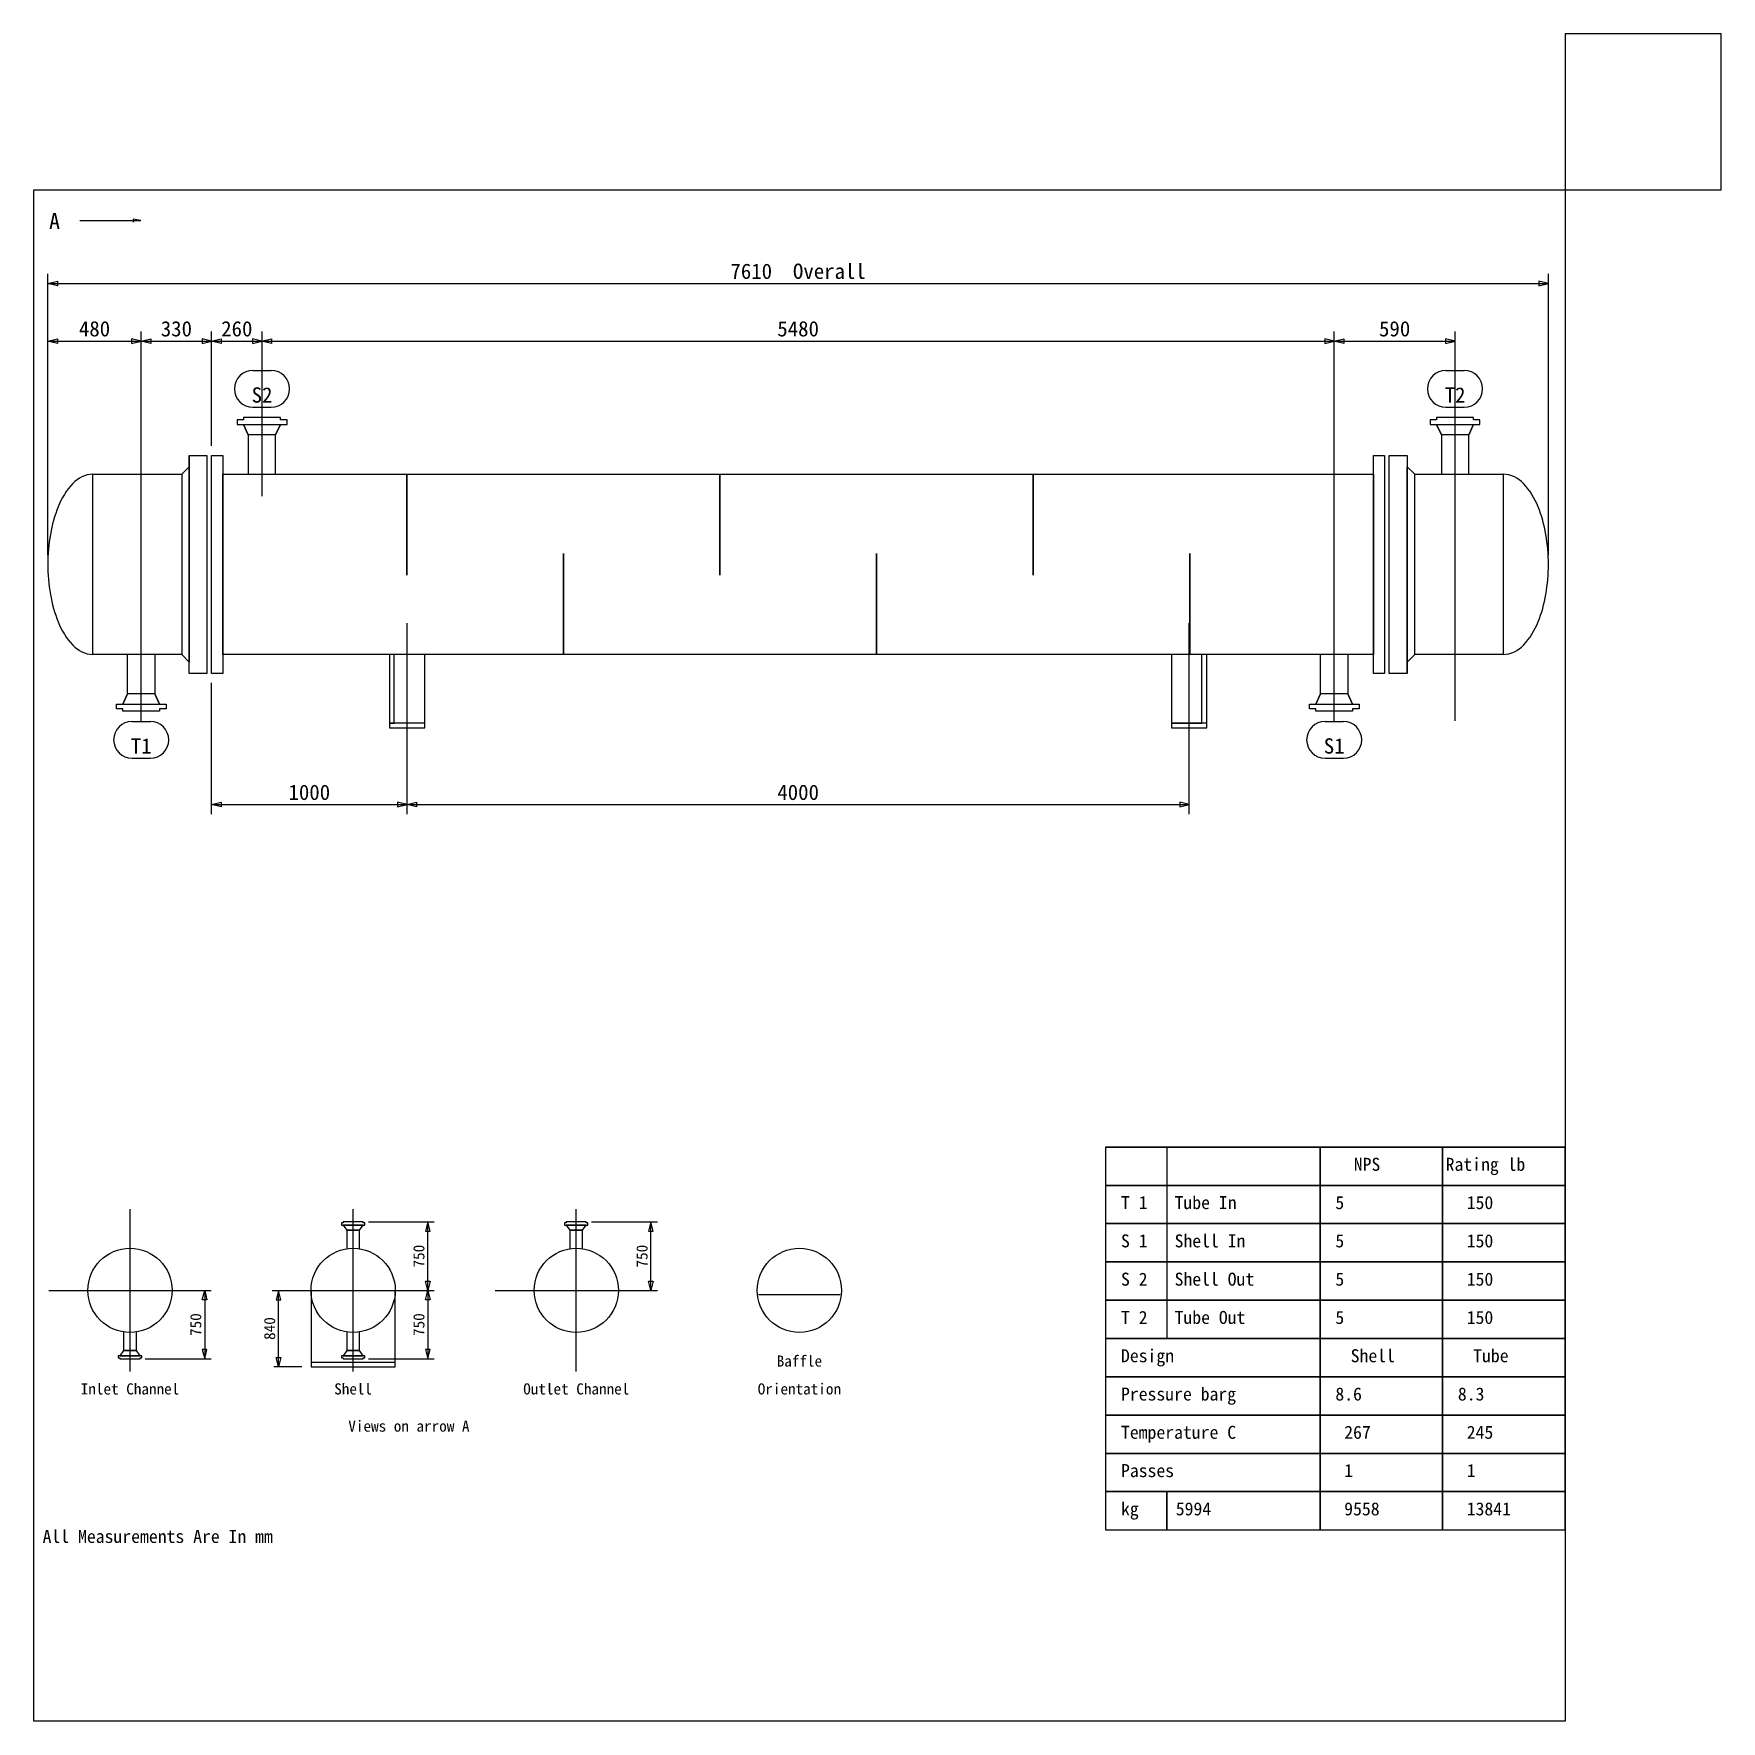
# Model space of a CAD drawing. Header units: millimetres. Extents: x -3006 to 2296, y -71 to 9552.
# Drawn here: x 235 to 1316, y 6411 to 7492 of the extents above; entities that cross this region are included whole.
import ezdxf
from ezdxf.enums import TextEntityAlignment as Align

# ---------------------------------------------------------------- set-up
doc = ezdxf.new("R2010")
doc.units = ezdxf.units.MM
for name, color, linetype in [('1', 7, 'Continuous'), ('11', 7, 'Continuous'), ('12', 7, 'Continuous'), ('2', 7, 'Continuous'), ('7', 7, 'Continuous'), ('8', 7, 'Continuous')]:
    doc.layers.add(name, color=color, linetype=linetype)

msp = doc.modelspace()

# ---------------------------------------------------------------- texts
at = {"layer": '1'}
msp.add_text('A', height=10.294, dxfattribs=at).set_placement((244.977, 7376.785), align=Align.TOP_LEFT)
for s, height, p in [('7610  Overall', 9.80392, (724.555, 7331.645)), ('480', 9.8039, (274.081, 7294.83)), ('330', 9.8039, (326.49, 7294.83)), ('260', 9.8039, (365.178, 7294.83)), ('5480', 9.8039, (724.555, 7294.83)), ('590', 9.8039, (1106.456, 7294.83)), ('S2', 9.8039, (381.343, 7252.428)), ('T2', 9.8039, (1145.144, 7252.428)), ('T1', 9.8039, (303.966, 7027.705)), ('S1', 9.8039, (1067.767, 7027.705)), ('1000', 9.8039, (411.604, 6998.056)), ('4000', 9.8039, (724.555, 6998.056))]:
    msp.add_text(s, height=height, dxfattribs=at).set_placement(p, align=Align.BOTTOM_CENTER)
for s, p in [('750', (487.435, 6708.928)), ('750', (630.292, 6708.928)), ('750', (344.578, 6665.089)), ('840', (391.875, 6662.576)), ('750', (487.435, 6665.089))]:
    msp.add_text(s, height=7.1312, rotation=90, dxfattribs=at).set_placement(p, align=Align.BOTTOM_CENTER)
for s, height, p in [('Baffle', 7.1312, (725.37, 6645.342)), ('Inlet Channel', 7.13117, (296.798, 6627.485)), ('Shell', 7.1312, (439.655, 6627.485)), ('Outlet Channel', 7.13117, (582.512, 6627.485)), ('Orientation', 7.13117, (725.37, 6627.485)), ('Views on arrow A', 7.13117, (475.37, 6603.676))]:
    msp.add_text(s, height=height, dxfattribs=at).set_placement(p, align=Align.TOP_CENTER)
at = {"layer": '12'}
for s, height, p in [('NPS', 8.3333, (1080.272, 6771.883)), ('Rating lb', 8.3333, (1139.095, 6771.883)), ('T 1', 8.3333, (931.252, 6747.373)), ('Tube In', 8.3333, (965.566, 6747.373)), ('5', 8.333, (1068.507, 6747.373)), (' 150', 8.3333, (1146.938, 6747.373)), ('S 1', 8.3333, (931.252, 6722.863)), ('Shell In', 8.3333, (965.566, 6722.863)), ('5', 8.333, (1068.507, 6722.863)), (' 150', 8.3333, (1146.938, 6722.863)), ('S 2', 8.3333, (931.252, 6698.353)), ('Shell Out', 8.3333, (965.566, 6698.353)), ('5', 8.333, (1068.507, 6698.353)), (' 150', 8.3333, (1146.938, 6698.353)), ('T 2', 8.3333, (931.252, 6673.844)), ('Tube Out', 8.3333, (965.566, 6673.844)), ('5', 8.333, (1068.507, 6673.844)), (' 150', 8.3333, (1146.938, 6673.844)), ('Design', 8.3333, (931.252, 6649.334)), ('Shell', 8.3333, (1078.311, 6649.334)), ('Tube', 8.3333, (1156.742, 6649.334)), ('Pressure barg', 8.33333, (931.252, 6624.824)), ('8.6', 8.3333, (1068.507, 6624.824)), ('8.3', 8.3333, (1146.938, 6624.824)), ('Temperature C', 8.33333, (931.252, 6600.314)), (' 267', 8.3333, (1068.507, 6600.314)), (' 245', 8.3333, (1146.938, 6600.314)), ('Passes', 8.3333, (931.252, 6575.804)), (' 1', 8.3333, (1068.507, 6575.804)), (' 1', 8.3333, (1146.938, 6575.804)), ('kg', 8.3333, (931.252, 6551.295)), (' 5994', 8.3333, (960.664, 6551.295)), (' 9558', 8.3333, (1068.507, 6551.295)), (' 13841', 8.3333, (1146.938, 6551.295)), (' All Measurements Are In mm', 8.33333, (235.173, 6533.647))]:
    msp.add_text(s, height=height, dxfattribs=at).set_placement(p, align=Align.TOP_LEFT)

# ---------------------------------------------------------------- linework, layer by layer
at = {"color": 1}
msp.add_lwpolyline([(1215.566, 7391.541), (1315.566, 7391.541), (1315.566, 7491.541), (1215.566, 7491.541)], close=True, dxfattribs=at)
at = {"layer": '1'}
for p, q in [((264.585, 7371.883), (303.801, 7371.883)), ((244.195, 7157.958), (244.195, 7337.772)), ((1204.915, 7157.958), (1204.915, 7337.772)), ((303.966, 7051.724), (303.966, 7300.957)), ((349.014, 7227.754), (349.014, 7300.957)), ((381.343, 7195.55), (381.343, 7300.957)), ((1067.767, 7051.724), (1067.767, 7300.957)), ((1145.144, 7051.724), (1145.144, 7300.957)), ((375.46, 7275.957), (387.225, 7275.957)), ((1139.261, 7275.957), (1151.026, 7275.957)), ((375.46, 7252.428), (387.225, 7252.428)), ((1139.261, 7252.428), (1151.026, 7252.428)), ((474.194, 6991.928), (474.194, 7114.239)), ((974.916, 6991.928), (974.916, 7114.239)), ((349.014, 6991.928), (349.014, 7075.908)), ((298.084, 7051.234), (309.849, 7051.234)), ((1061.885, 7051.234), (1073.65, 7051.234)), ((298.084, 7027.705), (309.849, 7027.705)), ((1061.885, 7027.705), (1073.65, 7027.705)), ((296.798, 6635.062), (296.798, 6738.955)), ((439.655, 6635.062), (439.655, 6738.955)), ((449.46, 6730.848), (491.602, 6730.848)), ((582.512, 6635.062), (582.512, 6738.955)), ((592.317, 6730.848), (634.459, 6730.848)), ((244.852, 6687.009), (348.745, 6687.009)), ((387.709, 6687.009), (491.602, 6687.009)), ((530.566, 6687.009), (634.459, 6687.009)), ((306.603, 6643.17), (348.745, 6643.17)), ((406.756, 6638.143), (388.899, 6638.143)), ((449.46, 6643.17), (491.602, 6643.17))]:
    msp.add_line(p, q, dxfattribs=at)
for points in [[(303.801, 7371.883), (298.899, 7372.863), (298.899, 7370.902)], [(244.195, 7331.645), (250.335, 7333.148), (250.335, 7330.141), (244.195, 7331.645), (1204.915, 7331.645), (1198.775, 7333.148), (1198.775, 7330.141), (1204.915, 7331.645)], [(244.195, 7294.805), (250.335, 7296.308), (250.335, 7293.301), (244.195, 7294.805), (303.966, 7294.805), (297.826, 7296.308), (297.826, 7293.301), (303.966, 7294.805)], [(303.966, 7294.805), (310.106, 7296.308), (310.106, 7293.301), (303.966, 7294.805), (348.951, 7294.805), (342.936, 7296.308), (342.936, 7293.301), (348.951, 7294.805)], [(348.951, 7294.805), (355.091, 7296.308), (355.091, 7293.301), (348.951, 7294.805), (381.28, 7294.805), (375.265, 7296.308), (375.265, 7293.301), (381.28, 7294.805)], [(381.28, 7294.805), (387.42, 7296.308), (387.42, 7293.301), (381.28, 7294.805), (1067.705, 7294.805), (1061.69, 7296.308), (1061.69, 7293.301), (1067.705, 7294.805)], [(1067.705, 7294.805), (1073.845, 7296.308), (1073.845, 7293.301), (1067.705, 7294.805), (1145.144, 7294.805), (1139.004, 7296.308), (1139.004, 7293.301), (1145.144, 7294.805)], [(348.951, 6998.081), (355.091, 6999.584), (355.091, 6996.577), (348.951, 6998.081), (474.257, 6998.081), (468.117, 6999.584), (468.117, 6996.577), (474.257, 6998.081)], [(474.257, 6998.081), (480.271, 6999.584), (480.271, 6996.577), (474.257, 6998.081), (974.979, 6998.081), (968.839, 6999.584), (968.839, 6996.577), (974.979, 6998.081)], [(487.469, 6687.009), (485.949, 6692.971), (488.872, 6692.971), (487.469, 6687.009), (487.469, 6730.848), (485.949, 6724.886), (488.872, 6724.886), (487.469, 6730.848)], [(630.326, 6687.009), (628.807, 6692.971), (631.729, 6692.971), (630.326, 6687.009), (630.326, 6730.848), (628.807, 6724.886), (631.729, 6724.886), (630.326, 6730.848)], [(344.612, 6687.009), (346.015, 6681.047), (343.092, 6681.047), (344.612, 6687.009), (344.612, 6643.17), (346.015, 6649.132), (343.092, 6649.132), (344.612, 6643.17)], [(391.841, 6638.143), (390.439, 6644.105), (393.361, 6644.105), (391.841, 6638.143), (391.841, 6687.009), (390.439, 6681.047), (393.361, 6681.047), (391.841, 6687.009)], [(487.469, 6687.009), (488.872, 6681.047), (485.949, 6681.047), (487.469, 6687.009), (487.469, 6643.17), (488.872, 6649.132), (485.949, 6649.132), (487.469, 6643.17)]]:
    msp.add_lwpolyline(points, dxfattribs=at)
for centre, start, end in [((375.46, 7264.192), 90, 270), ((387.225, 7264.192), 270, 90), ((1139.261, 7264.192), 90, 270), ((1151.026, 7264.192), 270, 90), ((298.084, 7039.469), 90, 270), ((309.849, 7039.469), 270, 90), ((1061.885, 7039.469), 90, 270), ((1073.65, 7039.469), 270, 90)]:
    msp.add_arc(centre, 11.765, start, end, dxfattribs=at)
at = {"layer": '11'}
for points in [[(235.173, 7391.541), (1215.566, 7391.541), (1215.566, 6411.149), (235.173, 6411.149), (235.173, 7391.541)], [(921.448, 6778.746), (1215.566, 6778.746), (921.448, 6778.746), (921.448, 6754.236), (1215.566, 6754.236), (921.448, 6754.236), (921.448, 6729.726), (1215.566, 6729.726), (921.448, 6729.726), (921.448, 6705.216), (1215.566, 6705.216), (921.448, 6705.216), (921.448, 6680.706), (1215.566, 6680.706), (921.448, 6680.706), (921.448, 6656.197), (1215.566, 6656.197), (921.448, 6656.197), (921.448, 6631.687), (1215.566, 6631.687), (921.448, 6631.687), (921.448, 6607.177), (1215.566, 6607.177), (921.448, 6607.177), (921.448, 6582.667), (1215.566, 6582.667), (921.448, 6582.667), (921.448, 6558.157), (1215.566, 6558.157), (921.448, 6558.157), (921.448, 6533.647), (960.664, 6533.647), (960.664, 6558.157), (960.664, 6533.647), (1058.703, 6533.647), (1058.703, 6778.746), (1058.703, 6533.647), (1137.134, 6533.647), (1137.134, 6778.746), (1137.134, 6533.647), (1215.566, 6533.647), (1215.566, 6778.746), (960.664, 6778.746), (960.664, 6656.197)]]:
    msp.add_lwpolyline(points, dxfattribs=at)
at = {"layer": '2'}
for p, q in [((273.078, 7209.597), (273.078, 7209.597)), ((1176.032, 7209.597), (1176.032, 7209.597)), ((273.078, 7094.065), (273.078, 7094.065)), ((1176.032, 7094.065), (1176.032, 7094.065)), ((412.709, 6687.009), (412.709, 6638.143)), ((466.602, 6638.143), (466.602, 6687.009)), ((699.198, 6684.379), (751.541, 6684.379)), ((412.709, 6641.119), (466.602, 6641.119)), ((412.709, 6638.143), (466.602, 6638.143))]:
    msp.add_line(p, q, dxfattribs=at)
for points in [[(390.051, 7209.597), (390.051, 7234.658), (393.059, 7241.299), (397.319, 7241.299), (397.319, 7244.307), (393.059, 7244.307), (393.059, 7245.81), (369.501, 7245.81), (369.501, 7244.307), (365.491, 7244.307), (365.491, 7241.299), (369.501, 7241.299), (393.059, 7241.299), (390.051, 7234.658), (372.509, 7234.658), (369.501, 7241.299), (372.509, 7234.658), (372.509, 7209.597)], [(1153.915, 7209.597), (1153.915, 7234.658), (1156.923, 7241.299), (1161.058, 7241.299), (1161.058, 7244.307), (1156.923, 7244.307), (1156.923, 7245.81), (1133.365, 7245.81), (1133.365, 7244.307), (1129.23, 7244.307), (1129.23, 7241.299), (1133.365, 7241.299), (1156.923, 7241.299), (1153.915, 7234.658), (1136.372, 7234.658), (1133.365, 7241.299), (1136.372, 7234.658), (1136.372, 7209.597)], [(329.905, 7209.597), (334.666, 7214.358), (334.666, 7221.626), (345.944, 7221.626), (345.944, 7082.036), (334.666, 7082.036), (334.666, 7221.626), (334.666, 7089.303), (329.905, 7094.065)], [(348.951, 7221.626), (356.219, 7221.626), (356.219, 7082.036), (348.951, 7082.036), (348.951, 7221.626)], [(1093.017, 7221.626), (1100.034, 7221.626), (1100.034, 7082.036), (1093.017, 7082.036), (1093.017, 7221.626)], [(1119.331, 7094.065), (1114.569, 7089.303), (1114.569, 7082.036), (1103.041, 7082.036), (1103.041, 7221.626), (1114.569, 7221.626), (1114.569, 7082.036), (1114.569, 7214.358), (1119.331, 7209.597)], [(273.016, 7209.597), (329.905, 7209.597), (329.905, 7094.065), (273.016, 7094.065), (273.016, 7209.597)], [(356.219, 7209.597), (1093.017, 7209.597), (1093.017, 7094.065), (356.219, 7094.065), (356.219, 7209.597)], [(1119.331, 7209.597), (1175.969, 7209.597), (1175.969, 7094.065), (1119.331, 7094.065), (1119.331, 7209.597)], [(312.738, 7094.065), (312.738, 7069.004), (315.745, 7062.363), (319.88, 7062.363), (319.88, 7059.355), (315.745, 7059.355), (315.745, 7057.852), (292.188, 7057.852), (292.188, 7059.355), (288.052, 7059.355), (288.052, 7062.363), (292.188, 7062.363), (315.745, 7062.363), (312.738, 7069.004), (295.195, 7069.004), (292.188, 7062.363), (295.195, 7069.004), (295.195, 7094.065)], [(485.534, 7047.075), (485.534, 7094.065), (462.979, 7094.065), (462.979, 7047.075), (485.534, 7047.075), (485.534, 7050.083), (462.979, 7050.083), (465.987, 7050.083), (465.987, 7094.065)], [(986.256, 7047.075), (986.256, 7094.065), (963.701, 7094.065), (963.701, 7047.075), (986.256, 7047.075), (986.256, 7050.083), (963.701, 7050.083), (983.123, 7050.083), (983.123, 7094.065)], [(1076.476, 7094.065), (1076.476, 7069.004), (1079.484, 7062.363), (1083.744, 7062.363), (1083.744, 7059.355), (1079.484, 7059.355), (1079.484, 7057.852), (1055.926, 7057.852), (1055.926, 7059.355), (1051.916, 7059.355), (1051.916, 7062.363), (1055.926, 7062.363), (1079.484, 7062.363), (1076.476, 7069.004), (1058.933, 7069.004), (1055.926, 7062.363), (1058.933, 7069.004), (1058.933, 7094.065)], [(443.747, 6713.663), (443.747, 6725.587), (446.085, 6728.861), (447.137, 6728.861), (447.137, 6730.263), (446.085, 6730.263), (446.085, 6730.848), (433.226, 6730.848), (433.226, 6730.263), (432.173, 6730.263), (432.173, 6728.861), (433.226, 6728.861), (446.085, 6728.861), (433.226, 6728.861), (435.564, 6725.587), (443.747, 6725.587), (435.564, 6725.587), (435.564, 6713.663)], [(586.604, 6713.663), (586.604, 6725.587), (588.942, 6728.861), (589.994, 6728.861), (589.994, 6730.263), (588.942, 6730.263), (588.942, 6730.848), (576.083, 6730.848), (576.083, 6730.263), (575.031, 6730.263), (575.031, 6728.861), (576.083, 6728.861), (588.942, 6728.861), (576.083, 6728.861), (578.421, 6725.587), (586.604, 6725.587), (578.421, 6725.587), (578.421, 6713.663)], [(292.706, 6660.355), (292.706, 6648.43), (290.368, 6645.157), (289.316, 6645.157), (289.316, 6643.754), (290.368, 6643.754), (290.368, 6643.17), (303.228, 6643.17), (303.228, 6643.754), (304.28, 6643.754), (304.28, 6645.157), (303.228, 6645.157), (290.368, 6645.157), (303.228, 6645.157), (300.89, 6648.43), (292.706, 6648.43), (300.89, 6648.43), (300.89, 6660.355)], [(435.564, 6660.355), (435.564, 6648.43), (433.226, 6645.157), (432.173, 6645.157), (432.173, 6643.754), (433.226, 6643.754), (433.226, 6643.17), (446.085, 6643.17), (446.085, 6643.754), (447.137, 6643.754), (447.137, 6645.157), (446.085, 6645.157), (433.226, 6645.157), (446.085, 6645.157), (443.747, 6648.43), (435.564, 6648.43), (443.747, 6648.43), (443.747, 6660.355)]]:
    msp.add_lwpolyline(points, dxfattribs=at)
for points in [[(273.078, 7209.597, 0.1989124), (260.162, 7203.498, 0.09849141), (250.836, 7188.683, 0.05459569), (245.84, 7171.043, 0.04366094), (244.195, 7151.831, 0.04366094), (245.84, 7132.619, 0.05459569), (250.836, 7114.979, 0.09849141), (260.162, 7100.163, 0.1989124), (273.078, 7094.065, 0.1989124)], [(1176.032, 7094.065, 0.1989124), (1188.949, 7100.163, 0.09849141), (1198.274, 7114.979, 0.05459569), (1203.27, 7132.619, 0.04366094), (1204.915, 7151.831, 0.04366094), (1203.27, 7171.043, 0.05459569), (1198.274, 7188.683, 0.09849141), (1188.949, 7203.498, 0.1989124), (1176.032, 7209.597, 0.1989124)]]:
    msp.add_lwpolyline(points, format="xyb", dxfattribs=at)
for centre in [(296.798, 6687.009), (439.655, 6687.009), (582.512, 6687.009), (725.37, 6687.009)]:
    msp.add_circle(centre, 26.946, dxfattribs=at)
at = {"layer": '7'}
for points in [[(474.006, 7209.597), (474.006, 7209.597), (474.006, 7144.814), (474.006, 7144.814), (474.006, 7209.597)], [(674.495, 7209.597), (674.495, 7209.597), (674.495, 7144.814), (674.495, 7144.814), (674.495, 7209.597)], [(874.985, 7209.597), (874.985, 7209.597), (874.985, 7144.814), (874.985, 7144.814), (874.985, 7209.597)]]:
    msp.add_lwpolyline(points, dxfattribs=at)
at = {"layer": '8'}
for points in [[(574.251, 7158.848), (574.251, 7158.848), (574.251, 7094.065), (574.251, 7094.065), (574.251, 7158.848)], [(774.74, 7158.848), (774.74, 7158.848), (774.74, 7094.065), (774.74, 7094.065), (774.74, 7158.848)], [(975.229, 7158.848), (975.229, 7158.848), (975.229, 7094.065), (975.229, 7094.065), (975.229, 7158.848)]]:
    msp.add_lwpolyline(points, dxfattribs=at)

msp.set_redraw_order([(e.dxf.handle, doc.entitydb.next_handle()) for e in msp.query("TEXT MTEXT ATTDEF DIMENSION ARC_DIMENSION")])  # texts and dimensions are drawn at this point

doc.saveas('drawing.dxf')
